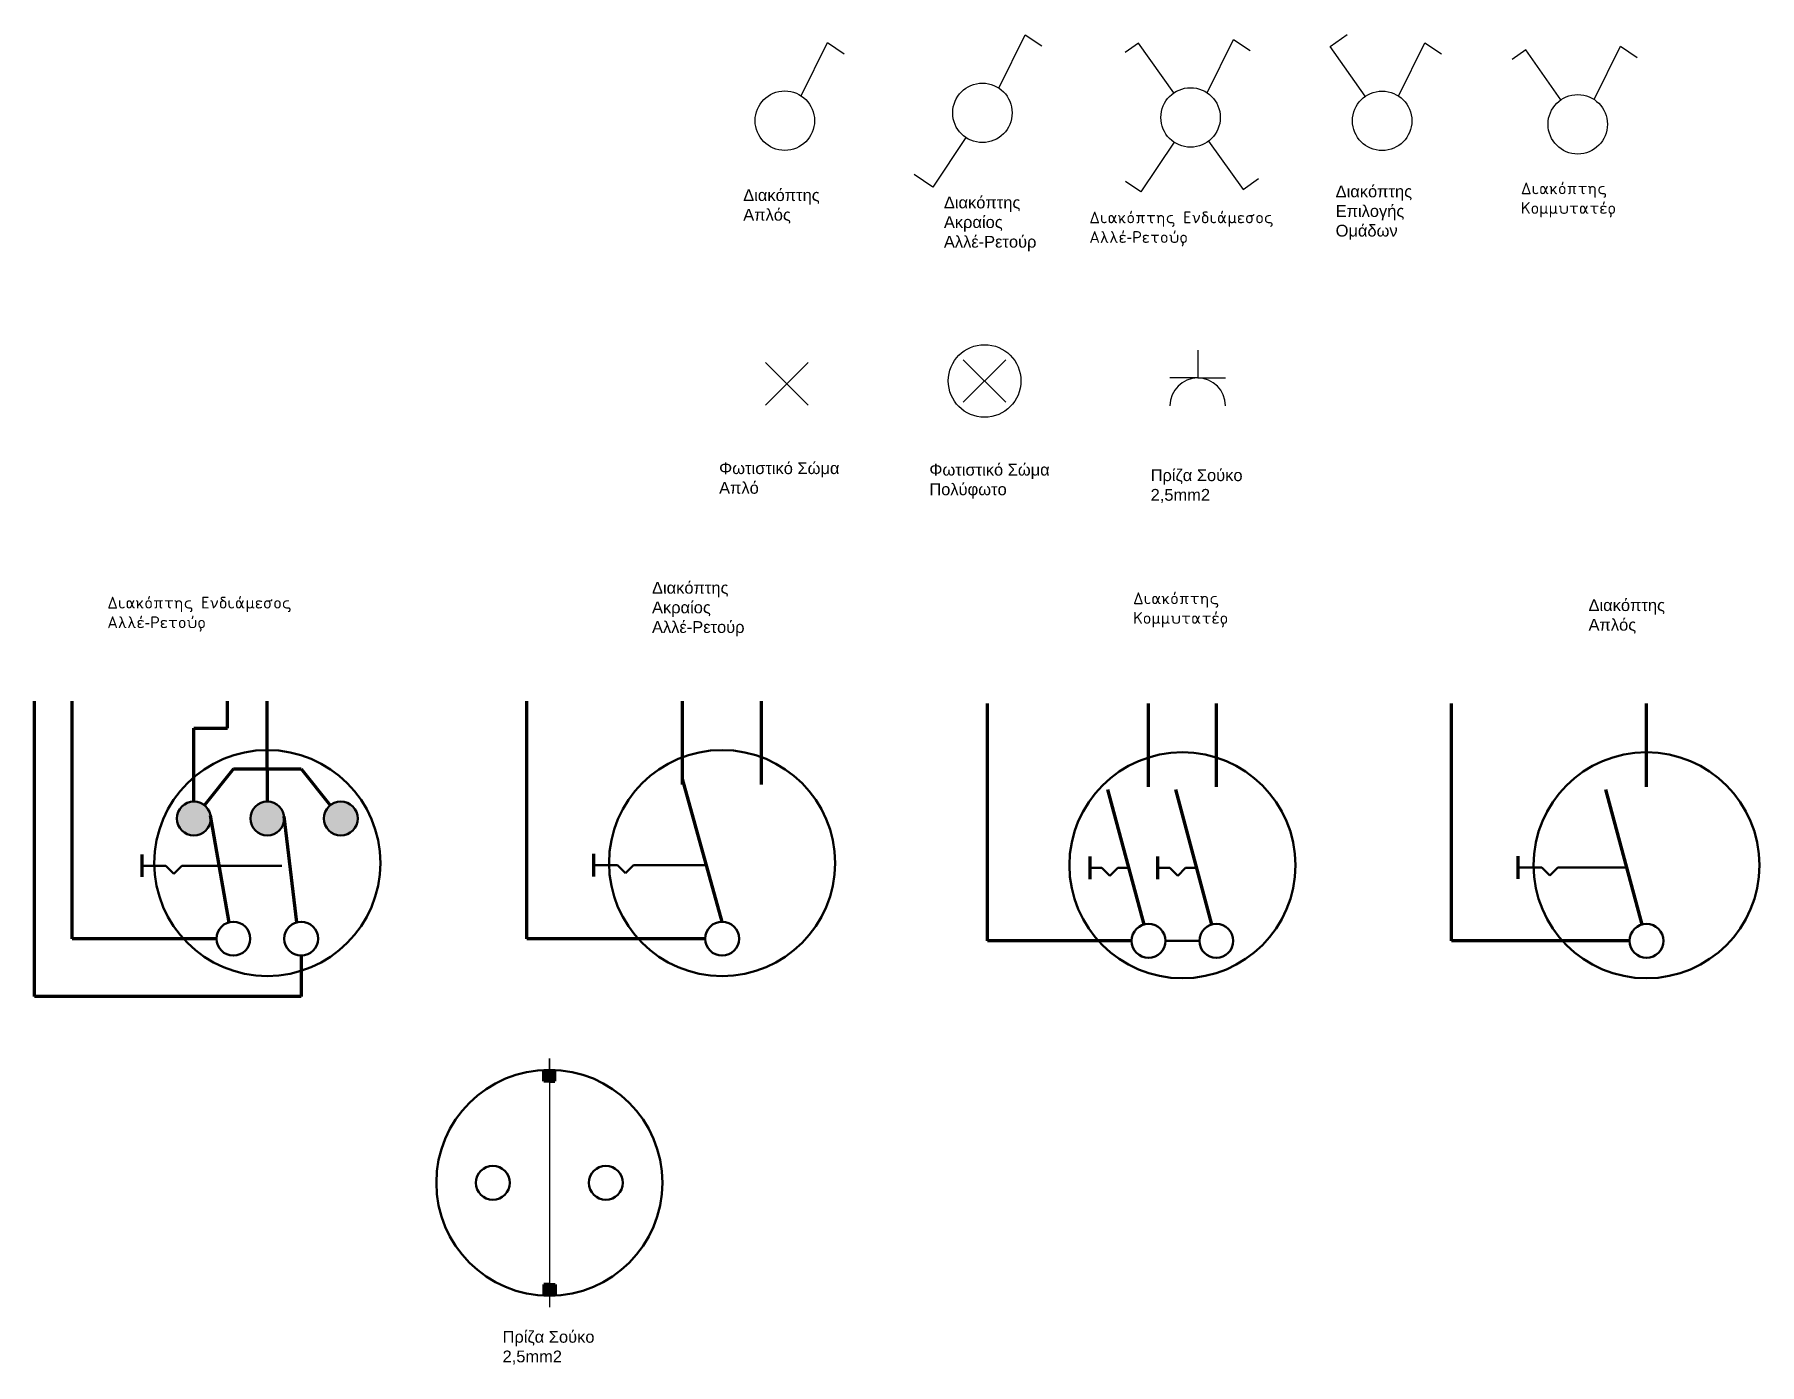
# Model space of a CAD drawing. Header units: millimetres. Extents: x 81094 to 82884, y 57169 to 58499.
# Drawn here: x 81094.2 to 81335.7, y 58228.9 to 58415.1 of the extents above; entities that cross this region are included whole.
import ezdxf

# ---------------------------------------------------------------- set-up
doc = ezdxf.new("R2010")
doc.units = ezdxf.units.MM
for name, color, linetype, lineweight in [('2S', 7, 'Continuous', 200), ('S', 7, 'Continuous', 100), ('S_2', 7, 'Continuous', 50), ('S_4', 7, 'Continuous', 25)]:
    doc.layers.add(name, color=color, linetype=linetype, lineweight=lineweight)
doc.styles.get("Standard").update_dxf_attribs({"font": 'arial.ttf'})

msp = doc.modelspace()

# ---------------------------------------------------------------- texts
at = {"attachment_point": 1}
for s, insert, char_height, width in [('Διακόπτης\\PΑπλός', (81193.43, 58393.39), 1.648, 12.3759), ('Διακόπτης\\PΕπιλογής\\PΟμάδων', (81276.36, 58393.91), 1.648, 12.3759), ('{\\fISOCPEUR|b0|i0|c161|p34;Διακόπτης\\PΚομμυτατέρ}', (81302.29, 58394.34), 1.6485, 27.0019), ('Διακόπτης\\PΑκραίος\\PΑλλέ-Ρετούρ', (81221.52, 58392.36), 1.6485, 15.0588), ('{\\fISOCPEUR|b0|i0|c161|p34;Διακόπτης Ενδιάμεσος\\PΑλλέ}-{\\fISOCPEUR|b0|i0|c161|p34;Ρετούρ}', (81241.88, 58390.27), 1.6485, 27.0019), ('Φωτιστικό Σώμα\\PΑπλό', (81190.05, 58355.16), 1.6485, 17.5026), ('Φωτιστικό Σώμα\\PΠολύφωτο', (81219.48, 58354.95), 1.6485, 17.5026), ('Πρίζα Σούκο\\P2,5mm2', (81250.46, 58354.18), 1.6485, 13.2273), ('Διακόπτης\\PΑκραίος\\PΑλλέ-Ρετούρ', (81180.66, 58338.42), 1.6485, 15.0588), ('{\\fISOCPEUR|b0|i0|c161|p34;Διακόπτης Ενδιάμεσος\\PΑλλέ}-{\\fISOCPEUR|b0|i0|c161|p34;Ρετούρ}', (81104.41, 58336.34), 1.6485, 27.0019), ('{\\fISOCPEUR|b0|i0|c161|p34;Διακόπτης\\PΚομμυτατέρ}', (81248, 58336.95), 1.6485, 27.0019), ('Διακόπτης\\PΑπλός', (81311.76, 58335.99), 1.648, 12.3759), ('Πρίζα Σούκο\\P2,5mm2', (81159.74, 58233.56), 1.6485, 13.2273)]:
    msp.add_mtext(s, dxfattribs=dict(at, insert=insert, char_height=char_height, width=width))

# ---------------------------------------------------------------- hatches: boundary and pattern name
at = {"layer": '2S'}
h = msp.add_hatch(color=256, dxfattribs=at)
h.dxf.hatch_style = 1
h.paths.add_polyline_path([(81139.46, 58305.3, 1), (81134.72, 58305.3, 1)])
h.paths.add_polyline_path([(81129.18, 58305.3, 1), (81124.44, 58305.3, 1)])
h.paths.add_polyline_path([(81118.9, 58305.3, 1), (81114.15, 58305.3, 1)])
h = msp.add_hatch(color=256, dxfattribs=at)
h.dxf.hatch_style = 1
h.paths.add_polyline_path([(81166.29, 58270.12, 0.012506), (81165.5, 58270.1), (81165.5, 58268.54), (81166.29, 58268.54)])
h.paths.add_polyline_path([(81167.08, 58270.1, 0.012506), (81166.29, 58270.12), (81166.29, 58268.54), (81167.08, 58268.54)])
h = msp.add_hatch(color=256, dxfattribs=at)
h.dxf.hatch_style = 1
h.paths.add_polyline_path([(81166.29, 58240.06), (81165.51, 58240.06), (81165.51, 58238.5, 0.012373), (81166.29, 58238.48)])
h.paths.add_polyline_path([(81167.09, 58240.06), (81166.3, 58240.06), (81166.29, 58238.48, 0.012638), (81167.09, 58238.5)])

# ---------------------------------------------------------------- linework, layer by layer
for p, q in [((81229.22, 58407.55), (81232.9, 58415.01)), ((81232.9, 58415.01), (81235.24, 58413.45)), ((81275.58, 58413.38), (81277.95, 58415.05)), ((81201.56, 58406.45), (81205.24, 58413.92)), ((81205.24, 58413.92), (81207.57, 58412.36)), ((81248.76, 58413.85), (81246.88, 58412.52)), ((81253.69, 58406.87), (81248.76, 58413.85)), ((81258.36, 58406.9), (81262.04, 58414.37)), ((81262.04, 58414.37), (81264.37, 58412.8)), ((81280.51, 58406.4), (81275.58, 58413.38)), ((81285.18, 58406.43), (81288.86, 58413.9)), ((81288.86, 58413.9), (81291.19, 58412.33)), ((81302.96, 58412.89), (81301.09, 58411.56)), ((81307.89, 58405.91), (81302.96, 58412.89)), ((81312.56, 58405.95), (81316.24, 58413.41)), ((81316.24, 58413.41), (81318.57, 58411.85)), ((81224.61, 58400.62), (81219.98, 58393.68)), ((81253.74, 58399.98), (81249.11, 58393.04)), ((81258.54, 58400.11), (81263.4, 58393.35)), ((81219.98, 58393.68), (81217.34, 58395.44)), ((81249.11, 58393.04), (81246.95, 58394.48)), ((81263.4, 58393.35), (81265.56, 58394.9)), ((81196.55, 58369.12), (81202.51, 58363.16)), ((81202.51, 58369.12), (81196.55, 58363.16)), ((81224.24, 58369.53), (81230.2, 58363.57)), ((81230.2, 58369.53), (81224.24, 58363.57)), ((81257.05, 58370.85), (81257.05, 58366.97)), ((81257.05, 58366.97), (81253.16, 58366.97)), ((81257.05, 58366.97), (81260.93, 58366.97))]:
    msp.add_line(p, q)
for centre, radius in [((81226.91, 58404.08), 4.16), ((81256.05, 58403.44), 4.16), ((81199.25, 58402.99), 4.16), ((81282.87, 58402.97), 4.16), ((81310.25, 58402.48), 4.16), ((81227.22, 58366.55), 5.08)]:
    msp.add_circle(centre, radius)
msp.add_arc((81257.05, 58363.08), 3.89, 0, 180)
for p, q in [((81190.47, 58290.84), (81184.93, 58310.83)), ((81249.55, 58290.46), (81244.49, 58309.36)), ((81259.04, 58290.46), (81253.98, 58309.36)), ((81319.26, 58290.46), (81314.2, 58309.36)), ((81121.45, 58290.76), (81118.86, 58305.71)), ((81130.94, 58290.76), (81129.16, 58305.59)), ((81165.5, 58268.54), (81165.5, 58270.1)), ((81167.08, 58268.54), (81167.08, 58270.1)), ((81166.29, 58268.54), (81165.5, 58268.54)), ((81166.29, 58268.54), (81167.08, 58268.54)), ((81166.3, 58240.06), (81165.51, 58240.06)), ((81165.51, 58240.06), (81165.51, 58238.5)), ((81166.29, 58238.48), (81166.3, 58240.06)), ((81166.3, 58240.06), (81167.09, 58240.06)), ((81167.09, 58240.06), (81167.09, 58238.5))]:
    msp.add_line(p, q, dxfattribs=at)
at = {"layer": 'S'}
for p, q in [((81094.22, 58280.38), (81094.22, 58321.72)), ((81099.49, 58288.47), (81099.49, 58321.72)), ((81121.24, 58317.94), (81121.24, 58321.72)), ((81126.81, 58312.27), (81126.81, 58321.72)), ((81163.15, 58288.47), (81163.15, 58321.72)), ((81184.93, 58310.04), (81184.93, 58321.72)), ((81196.01, 58310.04), (81196.01, 58321.72)), ((81227.6, 58288.16), (81227.6, 58321.41)), ((81250.17, 58309.73), (81250.17, 58321.41)), ((81259.66, 58309.73), (81259.66, 58321.41)), ((81292.56, 58288.16), (81292.56, 58321.41)), ((81319.87, 58309.73), (81319.87, 58321.41)), ((81116.53, 58307.68), (81116.53, 58317.94)), ((81116.53, 58317.94), (81121.24, 58317.94)), ((81122.06, 58312.27), (81118, 58307.16)), ((81122.06, 58312.27), (81131.55, 58312.27)), ((81126.81, 58312.27), (81126.81, 58307.68)), ((81131.55, 58312.26), (81135.61, 58307.16)), ((81109.3, 58297.11), (81109.3, 58300.27)), ((81172.53, 58297.17), (81172.53, 58300.33)), ((81241.98, 58296.8), (81241.98, 58299.97)), ((81251.48, 58296.8), (81251.48, 58299.97)), ((81301.93, 58296.86), (81301.93, 58300.03)), ((81119.69, 58288.47), (81099.49, 58288.47)), ((81188.1, 58288.47), (81163.15, 58288.47)), ((81247.79, 58288.16), (81227.6, 58288.16)), ((81317.5, 58288.16), (81292.56, 58288.16)), ((81131.55, 58286.1), (81131.55, 58280.38)), ((81131.55, 58280.38), (81094.22, 58280.38))]:
    msp.add_line(p, q, dxfattribs=at)
at = {"layer": 'S_2'}
for p, q in [((81112.61, 58298.69), (81109.3, 58298.69)), ((81113.72, 58297.57), (81112.61, 58298.69)), ((81114.84, 58298.69), (81113.72, 58297.57)), ((81117.95, 58298.69), (81114.84, 58298.69)), ((81125.05, 58298.69), (81117.95, 58298.69)), ((81128.82, 58298.69), (81125.05, 58298.69)), ((81175.83, 58298.75), (81172.53, 58298.75)), ((81176.95, 58297.63), (81175.83, 58298.75)), ((81178.07, 58298.75), (81176.95, 58297.63)), ((81181.18, 58298.75), (81178.07, 58298.75)), ((81188.28, 58298.75), (81181.18, 58298.75)), ((81243.64, 58298.39), (81241.98, 58298.39)), ((81244.75, 58297.27), (81243.64, 58298.39)), ((81245.87, 58298.39), (81244.75, 58297.27)), ((81247.43, 58298.39), (81245.87, 58298.39)), ((81253.13, 58298.39), (81251.48, 58298.39)), ((81254.25, 58297.27), (81253.13, 58298.39)), ((81255.36, 58298.39), (81254.25, 58297.27)), ((81256.92, 58298.39), (81255.36, 58298.39)), ((81305.23, 58298.44), (81301.93, 58298.44)), ((81306.35, 58297.33), (81305.23, 58298.44)), ((81307.47, 58298.44), (81306.35, 58297.33)), ((81310.58, 58298.44), (81307.47, 58298.44)), ((81317.12, 58298.44), (81310.58, 58298.44)), ((81254.91, 58288.16), (81252.54, 58288.16)), ((81254.91, 58288.16), (81257.28, 58288.16))]:
    msp.add_line(p, q, dxfattribs=at)
for centre, radius in [((81126.81, 58299.06), 15.82), ((81190.47, 58299.06), 15.82), ((81254.91, 58298.75), 15.82), ((81319.87, 58298.75), 15.82), ((81116.53, 58305.3), 2.37), ((81126.81, 58305.3), 2.37), ((81137.09, 58305.3), 2.37), ((81122.06, 58288.47), 2.37), ((81131.55, 58288.47), 2.37), ((81190.47, 58288.47), 2.37), ((81250.17, 58288.16), 2.37), ((81259.66, 58288.16), 2.37), ((81319.87, 58288.16), 2.37), ((81166.29, 58254.3), 15.82), ((81158.38, 58254.3), 2.37), ((81174.2, 58254.3), 2.37)]:
    msp.add_circle(centre, radius, dxfattribs=at)
at = {"layer": 'S_4'}
for p, q in [((81166.29, 58270.12), (81166.29, 58271.7)), ((81166.29, 58271.7), (81166.29, 58236.9)), ((81166.29, 58238.48), (81166.29, 58236.9))]:
    msp.add_line(p, q, dxfattribs=at)

msp.set_redraw_order([(e.dxf.handle, doc.entitydb.next_handle()) for e in msp.query("TEXT MTEXT ATTDEF DIMENSION ARC_DIMENSION")])  # texts and dimensions are drawn at this point

doc.saveas('drawing.dxf')
